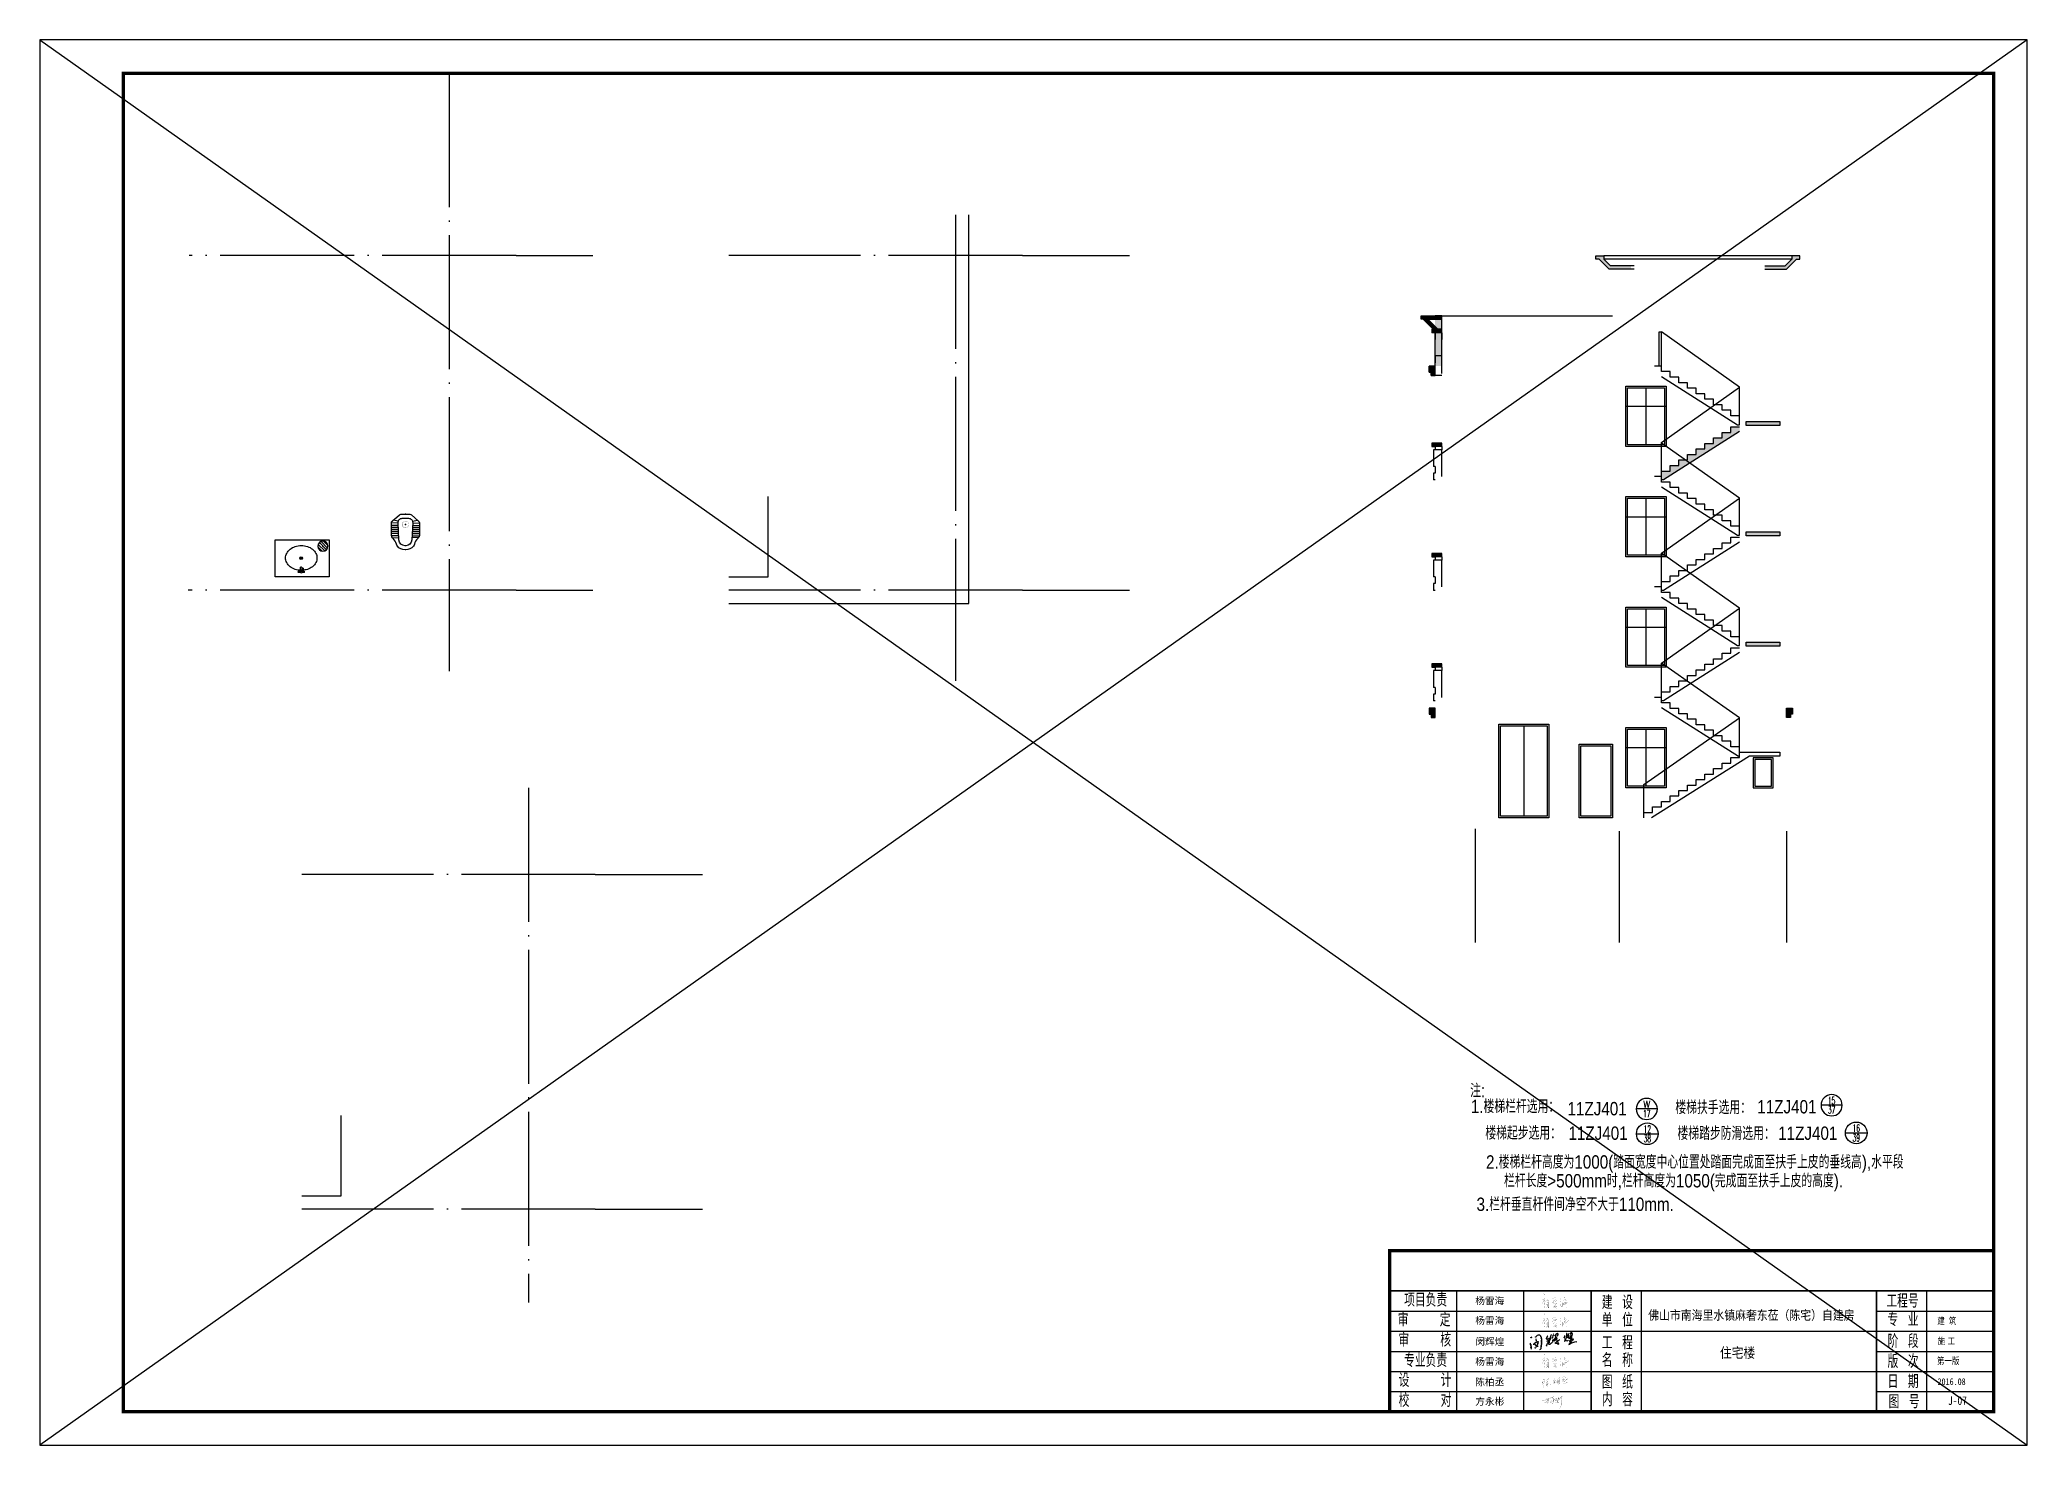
# Model space of a CAD drawing. Extents: x 2265485 to 2764500, y -717688 to -411246.
# Drawn here: x 2651640 to 2711040, y -669941 to -627941 of the extents above; entities that cross this region are included whole.
import ezdxf
from ezdxf.enums import TextEntityAlignment as Align

# ---------------------------------------------------------------- set-up
doc = ezdxf.new("R2010")
doc.units = 0
doc.header["$LTSCALE"] = 1000
doc.header["$MEASUREMENT"] = 0
doc.linetypes.add('DOTE', pattern=[2.42, 2, -0.2, 0.02, -0.2])
doc.layers.get('0').update_dxf_attribs({"linetype": 'CONTINUOUS'})
for name, color, linetype in [('AXIS', 151, 'CONTINUOUS'), ('BALCONY', 54, 'CONTINUOUS'), ('DOTE', 252, 'DOTE'), ('E_WINDOW', 140, 'CONTINUOUS'), ('fa-房名', 4, 'CONTINUOUS'), ('fur', 253, 'CONTINUOUS'), ('HATCH', 8, 'CONTINUOUS'), ('LVTRY', 13, 'CONTINUOUS'), ('l立面最前', 6, 'CONTINUOUS'), ('PUB_DIM', 3, 'CONTINUOUS'), ('PUB_TEXT', 7, 'CONTINUOUS'), ('PUB_TITLE', 4, 'CONTINUOUS'), ('S_E_STAIR', 41, 'CONTINUOUS'), ('S_STAIR', 4, 'CONTINUOUS'), ('出图文字', 40, 'CONTINUOUS'), ('图层2', 7, 'CONTINUOUS'), ('图签', 7, 'CONTINUOUS'), ('环宇图框', 4, 'CONTINUOUS')]:
    doc.layers.add(name, color=color, linetype=linetype)
doc.styles.add('_HZTXT', font='txt.shx', dxfattribs={"width": 0.8, "bigfont": 'HZTXT.shx'})
doc.styles.add('COMP', font='complex_.ttf', dxfattribs={"bigfont": 'hztxt'})
doc.styles.add('图签-黑体', font='simhei.ttf', dxfattribs={"width": 0.9})
doc.styles.add('宋体', font='')
doc.styles.add('景森细字体', font='景森细字型.SHX', dxfattribs={"width": 0.85, "bigfont": '景森汉字.shx'})
doc.styles.add('标注字体', font='', dxfattribs={"width": 0.8})
doc.styles.add('黑体', font='simhei.ttf')
doc.styles.get('宋体').set_extended_font_data('SimSun')
doc.styles.get('标注字体').set_extended_font_data('NSimSun')

msp = doc.modelspace()

# ---------------------------------------------------------------- texts
at = {"layer": 'fa-房名', "color": 4, "style": '景森细字体', "width": 0.85}
for s, p in [('注:', (2694613.5, -659324)), ('11ZJ401', (2698184.5, -659883.2)), ('11ZJ401', (2703856.2, -659825.8)), ('11ZJ401', (2698212.6, -660615.1)), ('11ZJ401', (2704481.1, -660616.1)), ('2.楼梯栏杆高度为1000(踏面宽度中心位置处踏面完成面至扶手上皮的垂线高),水平段', (2701103.9, -661512.9)), ('栏杆长度>500mm时,栏杆高度为1050(完成面至扶手上皮的高度).', (2700469.3, -662074.4)), ('3.栏杆垂直杆件间净空不大于110mm.', (2697529.8, -662720.1))]:
    msp.add_text(s, height=400, dxfattribs=at).set_placement(p, align=Align.MIDDLE)
for s, p in [('1.楼梯栏杆选用：', (2694411.4, -660016.8)), ('楼梯扶手选用：', (2700523, -660046.7)), ('楼梯起步选用：', (2694844, -660809.7)), ('楼梯踏步防滑选用：', (2700586.3, -660820.8))]:
    msp.add_text(s, height=400, dxfattribs=at).set_placement(p)
at = {"layer": '出图文字', "color": 7, "style": '标注字体', "width": 0.8}
msp.add_text('J-07', height=259.2, dxfattribs=at).set_placement((2708672.9, -668737.1))

# ---------------------------------------------------------------- blocks, each defined once
blk = doc.blocks.new('yangleihai')
at = {"linetype": 'Continuous', "const_width": 1}
for points in [[(68061, -124142), (68064, -124141), (68066, -124138), (68067, -124138), (68067, -124137), (68068, -124137), (68068, -124136), (68070, -124135), (68074, -124133), (68075, -124149)], [(68069, -124096), (68072, -124099), (68074, -124113), (68074, -124130)], [(68079, -124127), (68077, -124130), (68074, -124130), (68074, -124133)], [(68107, -124203), (68107, -124202), (68108, -124153), (68107, -124147), (68104, -124143), (68102, -124143), (68099, -124143), (68094, -124148), (68091, -124148), (68089, -124149)], [(68092, -124133), (68098, -124133), (68098, -124137), (68097, -124138), (68092, -124145), (68091, -124146), (68091, -124148)], [(68147, -124148), (68151, -124152), (68157, -124153), (68160, -124151), (68161, -124151), (68165, -124145), (68164, -124141), (68159, -124141), (68156, -124143), (68153, -124143), (68152, -124145), (68147, -124147), (68147, -124148), (68143, -124151), (68133, -124159), (68130, -124160), (68123, -124160)], [(68131, -124138), (68133, -124138), (68134, -124138)], [(68158, -124126), (68156, -124126), (68147, -124128), (68145, -124130), (68140, -124132), (68137, -124135), (68133, -124136), (68133, -124138)], [(68145, -124140), (68146, -124145), (68147, -124147)], [(68195, -124133), (68197, -124134), (68197, -124139)], [(68237, -124135), (68233, -124136), (68230, -124139), (68228, -124139), (68224, -124143), (68220, -124144), (68218, -124146)], [(68220, -124144), (68220, -124141), (68222, -124138), (68223, -124133), (68225, -124130), (68225, -124129), (68227, -124127), (68227, -124124), (68225, -124122), (68223, -124122), (68223, -124124)], [(68222, -124124), (68223, -124124), (68223, -124126)], [(68226, -124159), (68228, -124161), (68230, -124161), (68234, -124162), (68234, -124164), (68233, -124166), (68229, -124167), (68228, -124168), (68223, -124170), (68221, -124170), (68221, -124164), (68222, -124162), (68223, -124156), (68225, -124155), (68226, -124153), (68234, -124148), (68239, -124144), (68240, -124144), (68240, -124146), (68240, -124162), (68242, -124162), (68243, -124160), (68246, -124159), (68251, -124154), (68253, -124153), (68253, -124152), (68255, -124150)], [(68068, -124148), (68068, -124149), (68065, -124155), (68064, -124161), (68060, -124172), (68059, -124174), (68059, -124176)], [(68082, -124160), (68078, -124152), (68078, -124150), (68075, -124149), (68074, -124150), (68075, -124175), (68074, -124179), (68074, -124191), (68075, -124192)], [(68075, -124199), (68075, -124192), (68077, -124191), (68077, -124189)], [(68090, -124184), (68093, -124174), (68096, -124175), (68096, -124180), (68098, -124181), (68097, -124187), (68095, -124190), (68094, -124196), (68093, -124197), (68092, -124201)], [(68093, -124174), (68094, -124171), (68095, -124161)], [(68096, -124175), (68098, -124174), (68099, -124175), (68100, -124175), (68100, -124173), (68098, -124174)], [(68098, -124181), (68099, -124180), (68099, -124177), (68100, -124176), (68100, -124175)], [(68107, -124202), (68103, -124200), (68102, -124195), (68101, -124195), (68098, -124187), (68097, -124187)], [(68137, -124164), (68143, -124164)], [(68148, -124168), (68144, -124170), (68138, -124171)], [(68139, -124192), (68141, -124196), (68143, -124197), (68146, -124197), (68147, -124194), (68148, -124193), (68149, -124194), (68152, -124194), (68152, -124193), (68157, -124192)], [(68150, -124172), (68152, -124172), (68154, -124174), (68156, -124174), (68156, -124176), (68152, -124182), (68148, -124193)], [(68165, -124204), (68166, -124194), (68164, -124194), (68159, -124197), (68156, -124197), (68153, -124201), (68151, -124203)], [(68166, -124194), (68169, -124184), (68168, -124181), (68169, -124175), (68167, -124172), (68161, -124171), (68159, -124172), (68157, -124174), (68156, -124174)], [(68156, -124184), (68158, -124189), (68157, -124192), (68156, -124197)], [(68160, -124157), (68159, -124157), (68159, -124159), (68158, -124160)], [(68158, -124189), (68160, -124189), (68163, -124187)], [(68188, -124174), (68190, -124175), (68191, -124176), (68192, -124177), (68192, -124180), (68195, -124184), (68204, -124194), (68207, -124195), (68209, -124193), (68210, -124176), (68209, -124174)], [(68190, -124152), (68194, -124153), (68197, -124157), (68198, -124159)], [(68208, -124173), (68209, -124173), (68220, -124171), (68219, -124180), (68220, -124181), (68223, -124181), (68224, -124179), (68228, -124176), (68229, -124174), (68230, -124174), (68231, -124171), (68234, -124170), (68237, -124167)], [(68209, -124173), (68210, -124163)], [(68221, -124170), (68220, -124171)], [(68235, -124165), (68234, -124164)], [(68236, -124164), (68240, -124163), (68240, -124167), (68240, -124172), (68241, -124174), (68241, -124184), (68240, -124198), (68240, -124199), (68238, -124199), (68236, -124197), (68235, -124197)], [(68237, -124166), (68237, -124167), (68235, -124166), (68235, -124165), (68236, -124165), (68237, -124166), (68240, -124167)]]:
    blk.add_lwpolyline(points, dxfattribs=at)
blk = doc.blocks.new('chengbaicheng')
at = {"linetype": 'Continuous', "const_width": 1}
for points in [[(68063, -124423), (68062, -124423), (68062, -124420), (68065, -124417), (68066, -124418), (68066, -124420)], [(68068, -124433), (68069, -124431), (68069, -124428), (68068, -124427), (68068, -124425), (68067, -124420), (68066, -124420), (68063, -124423), (68063, -124430), (68064, -124432), (68068, -124433), (68068, -124445)], [(68069, -124428), (68072, -124427), (68073, -124425), (68075, -124424), (68077, -124418), (68077, -124412), (68073, -124411), (68071, -124412), (68069, -124413), (68067, -124414), (68065, -124415), (68065, -124417)], [(68066, -124400), (68066, -124401), (68069, -124402), (68069, -124400), (68070, -124398), (68078, -124397), (68078, -124398), (68079, -124399), (68076, -124406), (68074, -124407), (68073, -124411)], [(68068, -124425), (68067, -124425)], [(68071, -124445), (68072, -124443)], [(68079, -124399), (68080, -124397), (68078, -124397)], [(68089, -124404), (68091, -124404), (68098, -124400), (68103, -124400), (68103, -124403), (68101, -124405), (68100, -124410)], [(68091, -124425), (68089, -124426)], [(68095, -124439), (68096, -124437), (68099, -124436), (68099, -124435), (68102, -124435), (68103, -124443), (68101, -124448), (68099, -124447), (68096, -124444), (68096, -124442), (68095, -124439), (68093, -124439), (68093, -124442), (68090, -124442), (68090, -124439), (68092, -124438), (68093, -124439)], [(68101, -124421), (68097, -124421), (68095, -124423), (68095, -124424), (68091, -124425), (68092, -124421), (68096, -124415), (68099, -124410), (68100, -124410), (68102, -124412), (68101, -124416), (68101, -124419), (68101, -124421), (68102, -124423), (68102, -124426), (68103, -124433)], [(68096, -124437), (68095, -124436), (68095, -124435), (68092, -124435), (68092, -124438)], [(68096, -124442), (68098, -124442)], [(68101, -124419), (68105, -124418), (68105, -124413), (68102, -124412)], [(68121, -124440), (68122, -124435), (68117, -124431), (68112, -124430), (68103, -124433), (68102, -124435)], [(68105, -124398), (68110, -124398), (68112, -124396), (68111, -124394), (68108, -124392), (68105, -124392), (68105, -124398), (68103, -124400)], [(68104, -124391), (68105, -124392)], [(68141, -124409), (68142, -124409), (68146, -124406), (68150, -124405), (68153, -124405), (68154, -124411), (68153, -124412), (68153, -124413), (68151, -124415)], [(68147, -124420), (68148, -124415), (68151, -124415), (68151, -124417), (68153, -124417), (68150, -124419), (68147, -124420), (68145, -124422), (68145, -124424), (68143, -124426), (68142, -124428)], [(68151, -124386), (68151, -124391), (68152, -124392), (68153, -124404), (68161, -124402)], [(68154, -124417), (68154, -124414), (68153, -124413)], [(68153, -124405), (68153, -124404)], [(68156, -124440), (68154, -124417), (68161, -124418), (68162, -124419), (68168, -124418), (68174, -124413), (68178, -124410), (68179, -124414), (68179, -124426)], [(68159, -124398), (68160, -124399), (68161, -124402), (68163, -124402)], [(68171, -124407), (68175, -124403), (68178, -124402), (68179, -124410), (68182, -124410)], [(68195, -124382), (68192, -124382), (68191, -124385), (68186, -124390), (68185, -124393), (68183, -124394), (68179, -124399), (68178, -124402)], [(68184, -124435), (68184, -124433), (68185, -124433), (68186, -124431), (68189, -124430), (68191, -124429), (68192, -124428), (68195, -124427), (68196, -124425), (68194, -124400), (68193, -124398), (68191, -124399), (68188, -124401), (68182, -124410), (68182, -124413), (68179, -124414)], [(68188, -124424), (68190, -124419), (68191, -124418), (68192, -124414), (68191, -124412), (68188, -124412), (68185, -124414), (68184, -124421), (68186, -124423), (68187, -124423), (68187, -124424), (68188, -124424), (68188, -124425), (68186, -124428), (68186, -124431)], [(68192, -124428), (68191, -124426), (68188, -124425)], [(68215, -124400), (68215, -124402), (68214, -124403), (68214, -124400), (68215, -124400), (68222, -124400), (68224, -124402), (68223, -124408), (68222, -124408), (68220, -124409), (68218, -124410), (68212, -124414)], [(68218, -124379), (68217, -124380), (68215, -124378), (68216, -124376), (68219, -124376), (68218, -124379), (68220, -124379)], [(68223, -124395), (68223, -124394), (68225, -124392), (68226, -124392), (68234, -124383), (68234, -124380), (68233, -124378), (68227, -124376), (68219, -124376)], [(68221, -124430), (68223, -124430), (68224, -124431)], [(68222, -124395), (68223, -124395), (68227, -124396), (68232, -124401), (68234, -124403), (68235, -124407), (68235, -124412), (68233, -124415), (68230, -124414), (68226, -124409), (68223, -124408)], [(68254, -124420), (68252, -124421), (68239, -124423), (68237, -124424), (68227, -124426), (68224, -124428), (68223, -124430)], [(68249, -124387), (68247, -124393), (68244, -124395), (68243, -124400), (68254, -124399), (68257, -124401), (68261, -124406)], [(68068, -124447), (68071, -124447), (68071, -124445), (68068, -124445), (68068, -124447), (68069, -124455)], [(68070, -124455), (68069, -124455), (68068, -124457)]]:
    blk.add_lwpolyline(points, dxfattribs=at)
blk = doc.blocks.new('方永彬')
at = {"linetype": 'Continuous', "const_width": 0.009}
for points in [[(0.407119, 0.439588), (0.394631, 0.439588), (0.389635, 0.434593), (0.374649, 0.437091), (0.374649, 0.4271), (0.389635, 0.429598), (0.404621, 0.429598), (0.407119, 0.439588), (0.449579, 0.447081), (0.464565, 0.454574), (0.499532, 0.462067), (0.519514, 0.472058), (0.604434, 0.499532), (0.60943, 0.504528), (0.631909, 0.509523), (0.636904, 0.514518), (0.654388, 0.514518), (0.649392, 0.494537), (0.624416, 0.454574), (0.621918, 0.437091)], [(0.474556, 0.337184), (0.484546, 0.327194), (0.494537, 0.324696), (0.519514, 0.337184), (0.541993, 0.354668), (0.541993, 0.359663), (0.546988, 0.359663), (0.604434, 0.419607), (0.60943, 0.434593), (0.621918, 0.437091), (0.621918, 0.419607), (0.616923, 0.417109), (0.594444, 0.332189), (0.594444, 0.297222), (0.599439, 0.292226), (0.611927, 0.294724), (0.614425, 0.302217), (0.624416, 0.307212), (0.626913, 0.317203), (0.636904, 0.324696), (0.649392, 0.349673), (0.659383, 0.357166), (0.659383, 0.364659), (0.676866, 0.39463), (0.689355, 0.437091), (0.689355, 0.479551), (0.676866, 0.507025), (0.66188, 0.519514), (0.66188, 0.527007), (0.681862, 0.529504), (0.691852, 0.536997), (0.701843, 0.536997), (0.704341, 0.541993), (0.724322, 0.546988), (0.766782, 0.569467), (0.779271, 0.571965), (0.831722, 0.596941), (0.876679, 0.611927), (0.891665, 0.611927), (0.891665, 0.57696)], [(0.586951, 0.569467), (0.626913, 0.551983), (0.649392, 0.5345), (0.659383, 0.532002), (0.664689, 0.521387), (0.654388, 0.514518)], [(0.799252, 0.377147), (0.804247, 0.377147), (0.804247, 0.38464), (0.809243, 0.389635), (0.814238, 0.4271), (0.80175, 0.429598), (0.784266, 0.419607), (0.784266, 0.397128), (0.796754, 0.377147), (0.799252, 0.377147), (0.799252, 0.362161), (0.786764, 0.349673), (0.781055, 0.326837), (0.771775, 0.322198), (0.779271, 0.322198), (0.781768, 0.327194), (0.784266, 0.339682), (0.791759, 0.337184), (0.791759, 0.332189), (0.796754, 0.332189), (0.809243, 0.344677), (0.819233, 0.347175), (0.831722, 0.329691), (0.859196, 0.307212), (0.874182, 0.299719), (0.891665, 0.299719), (0.896661, 0.312208), (0.899158, 0.349673), (0.904154, 0.357166), (0.904154, 0.4271), (0.906651, 0.444584), (0.906651, 0.556979), (0.901656, 0.574462), (0.891665, 0.57696), (0.884172, 0.571965), (0.861694, 0.529504)], [(0.904154, 0.4271), (0.881675, 0.417109), (0.879177, 0.409616), (0.869186, 0.399626), (0.864191, 0.399626), (0.816736, 0.349673), (0.809243, 0.354668), (0.809243, 0.359663), (0.799252, 0.362161)], [(0.896661, 0.666876), (0.904154, 0.66188), (0.899158, 0.621918), (0.891665, 0.611927)], [(0.906651, 0.444584), (0.924135, 0.447081), (0.924135, 0.452077), (0.931628, 0.454574), (0.949112, 0.474556), (0.9616, 0.479551), (0.974088, 0.494537), (0.981581, 0.494537), (0.996567, 0.509523), (1.00406, 0.509523), (1.00406, 0.514518), (1.059009, 0.549486), (1.076492, 0.556979), (1.088981, 0.556979), (1.086483, 0.541993), (1.07899, 0.539495), (1.064004, 0.517016), (1.049018, 0.507025), (1.049018, 0.50203), (1.009056, 0.462067), (1.009056, 0.444584), (1.039028, 0.452077), (1.051516, 0.462067), (1.069, 0.467063), (1.07899, 0.477053), (1.101469, 0.487044), (1.131441, 0.509523), (1.146427, 0.509523), (1.146427, 0.509523), (1.138934, 0.452077), (1.138934, 0.404621), (1.12145, 0.402123), (1.086483, 0.374649), (1.076492, 0.372151), (1.071497, 0.362161), (1.061507, 0.362161), (1.056511, 0.359663), (1.056511, 0.354668), (1.029037, 0.35217), (1.029037, 0.359663)], [(1.098971, 0.354668), (1.138934, 0.354668), (1.138934, 0.404621), (1.138934, 0.422105), (1.15392, 0.424602), (1.171404, 0.442086), (1.193883, 0.454574), (1.19638, 0.382142), (1.18639, 0.359663), (1.178897, 0.35217), (1.146427, 0.349673), (1.13951, 0.354284), (1.136436, 0.329691)], [(1.193883, 0.454574), (1.19638, 0.46956), (1.188887, 0.499532), (1.191385, 0.514518), (1.18639, 0.5345), (1.188887, 0.546988), (1.188887, 0.554481), (1.176399, 0.554481), (1.176399, 0.554481), (1.171404, 0.561974), (1.148925, 0.569467), (1.146427, 0.524509), (1.161413, 0.524509), (1.168906, 0.532002), (1.18639, 0.5345)], [(1.191385, 0.606932), (1.18639, 0.594443), (1.189351, 0.547054), (1.241338, 0.554481)], [(1.19638, 0.46956), (1.206371, 0.472058), (1.218859, 0.482049), (1.221357, 0.489542), (1.226352, 0.489542), (1.233845, 0.499532), (1.241338, 0.50203), (1.246333, 0.514518), (1.258822, 0.524509), (1.288794, 0.561974), (1.273808, 0.57696), (1.273808, 0.599439), (1.288794, 0.61942), (1.296287, 0.621918), (1.31377, 0.641899), (1.341245, 0.659383), (1.353733, 0.659383), (1.348738, 0.641899), (1.338747, 0.634406), (1.291291, 0.564471), (1.291291, 0.559476), (1.336249, 0.536997), (1.34624, 0.517016), (1.338747, 0.482049), (1.333752, 0.479551), (1.333752, 0.472058), (1.323761, 0.452077), (1.318766, 0.449579), (1.298784, 0.414612), (1.298784, 0.389635), (1.323761, 0.362161), (1.341245, 0.324696), (1.341245, 0.289729), (1.333752, 0.252264), (1.31377, 0.214799), (1.311273, 0.199813), (1.30378, 0.194817), (1.293789, 0.169841), (1.248831, 0.097409), (1.241338, 0.077427), (1.231348, 0.069934), (1.221357, 0.047455), (1.221357, 0.047455), (1.221357, 0.047455), (1.221357, 0.047455), (1.221357, 0.047455)]]:
    blk.add_lwpolyline(points, dxfattribs=at)
blk = doc.blocks.new('A$C07F9359A')
at = {"layer": '图签', "linetype": 'Continuous'}
for points in [[(0, 247), (0, 240), (7, 240), (10, 217)], [(37, 450), (3, 447)], [(7, 260), (7, 257)], [(10, 217), (10, 207), (17, 203)], [(17, 203), (17, 213)], [(17, 203), (20, 190)], [(23, 177), (17, 180), (20, 190)], [(20, 190), (30, 190), (30, 177)], [(30, 177), (23, 177)], [(23, 177), (23, 170)], [(23, 170), (33, 170)], [(33, 163), (27, 163), (23, 170)], [(33, 150), (27, 147), (27, 137), (37, 133)], [(33, 170), (30, 177)], [(37, 133), (37, 117), (30, 117), (30, 100), (37, 97)], [(33, 170), (33, 163)], [(33, 163), (33, 150)], [(37, 133), (33, 150)], [(40, 87), (33, 83), (33, 77)], [(33, 77), (40, 77)], [(33, 67), (33, 77)], [(40, 67), (33, 67)], [(33, 67), (37, 57)], [(37, 57), (33, 43), (40, 40), (37, 30), (43, 13)], [(43, 457), (37, 457), (37, 450)], [(37, 450), (43, 450), (43, 457)], [(37, 97), (40, 103)], [(37, 97), (40, 87)], [(37, 57), (43, 60), (40, 67)], [(40, 77), (40, 87)], [(40, 77), (40, 67)], [(57, 457), (63, 457), (63, 463), (43, 457)], [(293, 237), (303, 247), (313, 297), (280, 297), (263, 283), (253, 283), (227, 270), (220, 260), (207, 257), (157, 217), (140, 197), (120, 190)], [(247, 143), (213, 160), (200, 177), (190, 180), (183, 193), (177, 193), (173, 203)], [(177, 77), (177, 73)], [(243, 137), (200, 70), (187, 57), (180, 57)], [(217, 480), (217, 473), (207, 473), (207, 480)], [(217, 480), (213, 483)], [(227, 393), (220, 390), (227, 343), (213, 300)], [(403, 483), (397, 510), (360, 543), (307, 543), (270, 530), (217, 480)], [(287, 227), (270, 193), (270, 183), (263, 170), (253, 163), (253, 150), (247, 143)], [(247, 143), (263, 140), (270, 133), (307, 130)], [(293, 237), (287, 237), (287, 227)], [(287, 227), (293, 227), (293, 237)], [(410, 113), (410, 103), (403, 100), (397, 27), (380, 3), (357, 0)], [(403, 483), (410, 483), (410, 473)], [(410, 473), (403, 477), (403, 483)], [(410, 473), (420, 450), (420, 427)], [(417, 150), (410, 147), (410, 133)], [(410, 133), (420, 133)], [(410, 123), (410, 133)], [(417, 123), (410, 123)], [(410, 123), (410, 113)], [(410, 113), (417, 117), (417, 123)], [(423, 417), (417, 420), (420, 427)], [(423, 190), (417, 187), (417, 173)], [(417, 173), (427, 180), (423, 190)], [(417, 173), (417, 150)], [(420, 133), (417, 150)], [(420, 133), (417, 123)], [(420, 427), (423, 417)], [(423, 417), (427, 360)], [(430, 343), (423, 347), (427, 360)], [(427, 270), (423, 257)], [(423, 257), (433, 257), (433, 267), (427, 270)], [(423, 257), (423, 247)], [(423, 247), (423, 233)], [(423, 233), (423, 247)], [(423, 233), (430, 223), (423, 217), (423, 190)], [(427, 360), (433, 357), (430, 343)], [(430, 330), (427, 310)], [(427, 310), (433, 310)], [(427, 300), (427, 310)], [(433, 300), (427, 300)], [(427, 300), (427, 287)], [(427, 287), (433, 290), (433, 300)], [(427, 287), (427, 270)], [(430, 343), (430, 330)], [(433, 310), (430, 330)], [(433, 310), (433, 300)], [(620, 427), (610, 417), (616, 410)], [(620, 443), (613, 440), (620, 427)], [(616, 160), (620, 150), (613, 147)], [(613, 147), (616, 160)], [(613, 147), (616, 133)], [(616, 410), (620, 427)], [(616, 410), (616, 403), (633, 390), (656, 393), (666, 407), (676, 407), (680, 420)], [(703, 343), (693, 343), (656, 323), (616, 310)], [(680, 287), (676, 273), (670, 273), (670, 263), (650, 237), (643, 213), (630, 200), (626, 177), (620, 177), (616, 160)], [(660, 500), (650, 500), (630, 473), (620, 443)], [(620, 443), (623, 433)], [(686, 300), (680, 297), (680, 287)], [(680, 287), (686, 290), (686, 300)], [(690, 430), (686, 423)], [(703, 343), (700, 323), (690, 313), (686, 300)], [(716, 367), (703, 343)], [(706, 457), (706, 450)], [(853, 347), (856, 323), (836, 283), (823, 273), (803, 243), (790, 237), (756, 203), (743, 197), (716, 197), (706, 207), (706, 237), (723, 273), (723, 283), (733, 297), (740, 340), (726, 337), (716, 327), (716, 320)], [(710, 317), (710, 310)], [(716, 367), (736, 370), (746, 383), (760, 390), (783, 423), (783, 460)], [(746, 433), (743, 417), (736, 417), (726, 387), (716, 380), (716, 367)], [(753, 447), (743, 443), (746, 433)], [(746, 433), (753, 437), (753, 447)], [(756, 467), (753, 447)], [(763, 480), (756, 477), (756, 467)], [(756, 467), (763, 470), (763, 480)], [(796, 570), (793, 553), (776, 526), (776, 513), (766, 500), (763, 480)], [(853, 347), (836, 337), (823, 337)], [(826, 407), (830, 403)], [(836, 457), (830, 417)], [(843, 467), (836, 467), (836, 457)], [(836, 457), (843, 460), (843, 467)], [(856, 516), (843, 467)], [(856, 357), (853, 363)], [(856, 357), (853, 347)], [(856, 516), (860, 516), (863, 530), (856, 526), (856, 516)], [(926, 410), (913, 407), (896, 383), (890, 383), (863, 357), (856, 357)], [(866, 546), (863, 546), (860, 533), (870, 536), (866, 546)], [(866, 553), (866, 546)], [(890, 583), (880, 580)], [(906, 347), (906, 330), (926, 337), (953, 373), (960, 373), (963, 387)], [(913, 357), (906, 353), (906, 347)], [(906, 347), (913, 350), (913, 357)], [(1013, 500), (1036, 546), (1046, 556), (1050, 596), (1023, 600), (963, 566), (946, 546), (940, 546), (910, 510)], [(926, 410), (926, 390), (916, 377), (913, 357)], [(933, 423), (926, 410)], [(946, 247), (926, 237)], [(953, 503), (933, 423)], [(933, 423), (950, 427), (950, 437), (980, 463), (980, 470), (990, 473), (990, 480)], [(1016, 303), (1003, 300), (996, 290), (990, 290), (953, 260), (946, 247)], [(946, 247), (996, 237), (1026, 217), (1076, 200), (1076, 217), (1046, 253), (1023, 300), (1016, 303)], [(963, 530), (956, 523)], [(966, 390), (960, 390), (963, 387)], [(963, 387), (966, 390)], [(966, 390), (973, 393), (973, 400)], [(973, 400), (970, 403)], [(973, 400), (983, 410), (990, 410)], [(990, 410), (990, 417), (1000, 423)], [(1000, 423), (1000, 410), (993, 410), (1006, 330), (1016, 317)], [(1000, 423), (1003, 450), (996, 450)], [(1016, 317), (1033, 320), (1036, 327), (1080, 353), (1090, 353), (1090, 363)], [(1016, 317), (1016, 303)], [(1110, 370), (1100, 367)], [(1320, 370), (1313, 367), (1300, 340), (1296, 320), (1280, 303), (1273, 303)], [(1283, 483), (1276, 480), (1276, 470)], [(1276, 470), (1283, 470)], [(1280, 457), (1276, 470)], [(1283, 470), (1280, 457)], [(1280, 457), (1280, 440), (1290, 440), (1293, 447)], [(1283, 526), (1293, 520)], [(1283, 500), (1283, 483)], [(1283, 470), (1283, 483)], [(1320, 383), (1306, 393)], [(1363, 590), (1356, 560), (1360, 536), (1346, 457), (1320, 383)], [(1320, 383), (1320, 370)], [(1320, 370), (1353, 343), (1386, 333), (1413, 337), (1436, 353), (1436, 360)], [(1370, 603), (1363, 603), (1363, 590)], [(1363, 590), (1370, 593), (1370, 603)], [(1413, 513), (1403, 480), (1380, 447), (1366, 450), (1363, 463)], [(1370, 610), (1370, 603)], [(1410, 603), (1410, 600)], [(1416, 523), (1413, 513)], [(1413, 513), (1420, 516), (1416, 523)], [(1463, 427), (1453, 417), (1446, 430), (1436, 526), (1430, 536), (1416, 533), (1416, 523)], [(1423, 600), (1426, 590), (1420, 556)], [(1420, 556), (1436, 556), (1436, 550), (1423, 540), (1420, 556)], [(1486, 240), (1463, 217), (1453, 197), (1480, 203), (1549, 250), (1596, 273), (1706, 303), (1739, 297), (1739, 287), (1723, 277)], [(1496, 337), (1489, 337), (1470, 313), (1470, 307), (1506, 297)], [(1476, 590), (1476, 586)], [(1483, 423), (1476, 423)], [(1486, 506), (1480, 506)], [(1483, 423), (1489, 423), (1496, 437)], [(1486, 433), (1483, 423)], [(1546, 530), (1486, 506)], [(1486, 506), (1486, 496), (1506, 477), (1516, 473)], [(1489, 440), (1486, 433)], [(1493, 247), (1486, 240)], [(1486, 240), (1493, 240), (1493, 247)], [(1589, 673), (1559, 663), (1489, 596)], [(1516, 473), (1503, 453), (1493, 450), (1489, 440)], [(1496, 437), (1489, 440)], [(1526, 283), (1523, 273), (1509, 267), (1506, 257), (1493, 247)], [(1569, 530), (1586, 590), (1583, 606), (1563, 606), (1513, 576), (1496, 560)], [(1496, 437), (1509, 440), (1529, 460)], [(1503, 343), (1496, 343), (1496, 337)], [(1496, 337), (1506, 333)], [(1503, 343), (1506, 357)], [(1506, 333), (1503, 343)], [(1553, 463), (1549, 440), (1519, 390), (1519, 380), (1506, 377), (1506, 357)], [(1506, 357), (1539, 373), (1549, 383), (1559, 383), (1559, 390), (1586, 400), (1613, 400), (1613, 383), (1596, 367), (1593, 353), (1579, 337), (1563, 327), (1553, 307), (1536, 293), (1536, 283)], [(1506, 297), (1506, 333)], [(1526, 283), (1506, 297)], [(1516, 473), (1523, 490), (1543, 510), (1546, 530)], [(1529, 460), (1526, 467), (1519, 467)], [(1536, 283), (1526, 283)], [(1529, 460), (1553, 463)], [(1536, 283), (1553, 283)], [(1569, 530), (1546, 530)], [(1553, 463), (1559, 500)], [(1559, 500), (1556, 510), (1566, 510)], [(1566, 510), (1559, 500)], [(1566, 510), (1569, 530)]]:
    blk.add_lwpolyline(points, dxfattribs=at)
blk = doc.blocks.new('vcfgvc')
at = {"layer": '环宇图框'}
for p, q in [((-9027, 18), (-9027, 2425)), ((0, 7), (0, 2432)), ((-8024, 25), (-8024, 1823)), ((-8024, 18), (-8024, 1816)), ((-7021, 25), (-7021, 1823)), ((-7021, 18), (-7021, 1816)), ((-6018, 18), (-6018, 1823)), ((-6018, 11), (-6018, 1816)), ((-5266, 25), (-5266, 1823)), ((-1755, 25), (-1755, 1823)), ((-1003, 25), (-1003, 1823)), ((-9027, 1522), (-6018, 1522)), ((-1755, 1522), (0, 1522)), ((-9027, 1222), (0, 1222)), ((-9027, 921), (-6018, 921)), ((-1755, 921), (0, 921)), ((-9027, 620), (0, 620)), ((-9027, 319), (-6018, 319)), ((-1755, 319), (0, 319)), ((-1755, 18), (0, 18))]:
    blk.add_line(p, q, dxfattribs=at)
for points, const_width in [([(-9027, 25), (-9027, 2425), (0, 2425)], 50.1), ([(-9027, 1823), (0, 1823)], 25.1), ([(-6018, 1823), (-6018, 25)], 25.1), ([(-6018, 1816), (-6018, 18)], 25.1), ([(-1755, 1823), (-1755, 25)], 25.1)]:
    blk.add_lwpolyline(points, dxfattribs=dict(at, const_width=const_width))
blk.add_lwpolyline([(-9027, 2425), (0, 2425), (0, 18), (-9027, 18)], close=True, dxfattribs=at)
at = {"xscale": 2, "yscale": 2, "zscale": 2}
for name, p in [('yangleihai', (-142864, 249974)), ('yangleihai', (-142864, 249683)), ('yangleihai', (-142864, 249081)), ('chengbaicheng', (-142873, 249295))]:
    blk.add_blockref(name, p, dxfattribs=at)
at = {"linetype": 'Continuous', "xscale": 300.0000000000001, "yscale": 300.0000000000001, "zscale": 300.0000000000001}
blk.add_blockref('方永彬', (-6856, 52), dxfattribs=at)
at = {"layer": '图签', "xscale": 0.4, "yscale": 0.4, "zscale": 0.4}
blk.add_blockref('A$C07F9359A', (-6930, 946), dxfattribs=at)
at = {"layer": 'PUB_TEXT', "style": '宋体'}
for s, p in [('杨雷海', (-7748, 1624)), ('杨雷海', (-7748, 1329)), ('杨雷海', (-7748, 716)), ('陈柏丞', (-7748, 410)), ('方永彬', (-7748, 120))]:
    blk.add_text(s, height=103.3, dxfattribs=at).set_placement(p)
at = {"layer": '图签', "style": '宋体'}
blk.add_text('闵辉煌', height=103.3, dxfattribs=at).set_placement((-7747, 1015))
at = {"layer": '环宇图框'}
for s, height, style, width, p in [('项目负责', 200.6, '_HZTXT', 0.8, (-8811, 1589)), ('工程号', 200.6, '_HZTXT', 0.8, (-1605, 1574)), ('审   定', 200.6, '_HZTXT', 0.8, (-8907, 1292)), ('建 设', 200.6, '_HZTXT', 0.8, (-5857, 1553)), ('单 位', 200.6, '_HZTXT', 0.8, (-5857, 1290)), ('佛山市南海里水镇麻奢东莅（陈宅）自建房', 140, '黑体', 0.85, (-5164, 1392)), ('专 业', 200.6, '_HZTXT', 0.8, (-1589, 1296)), ('审   核', 200.6, '_HZTXT', 0.8, (-8898, 991)), ('阶 段', 200.6, '_HZTXT', 0.8, (-1587, 972)), ('建 筑', 100.3, '图签-黑体', 0.8, (-844, 1327)), ('专业负责', 200.6, '_HZTXT', 0.8, (-8811, 686)), ('名 称', 200.6, '_HZTXT', 0.8, (-5857, 688)), ('工 程', 200.6, '_HZTXT', 0.8, (-5857, 951)), ('住宅楼', 151.6, '黑体', 0.85, (-4093, 824)), ('版 次', 200.6, '_HZTXT', 0.8, (-1587, 672)), ('施', 100, '图签-黑体', 0.8, (-840, 1024)), ('工', 100, '图签-黑体', 0.8, (-689, 1024)), ('设   计', 200.6, '_HZTXT', 0.8, (-8893, 390)), ('第一版 ', 100.3, '图签-黑体', 0.8, (-850, 729)), ('校   对', 200.6, '_HZTXT', 0.8, (-8893, 89)), ('图 纸', 200.6, '_HZTXT', 0.8, (-5857, 363)), ('内 容', 200.6, '_HZTXT', 0.8, (-5857, 100)), ('日 期', 200.6, '_HZTXT', 0.8, (-1587, 371)), ('2016.08', 100.3, '图签-黑体', 0.8, (-840, 418)), ('图 号', 200.6, '_HZTXT', 0.8, (-1573, 70))]:
    blk.add_text(s, height=height, dxfattribs=dict(at, style=style, width=width)).set_placement(p)
blk = doc.blocks.new('_INDEX')
blk.add_line((-0.5, 0), (0.5, 0))
blk.add_circle((0, 0), 0.5)
at = {"style": 'COMP'}
for tag, width, p, p2 in [('1', 1.388087, (-0.17, 0.05), (0.17, 0.05)), ('-', 0.84274, (-0.17, -0.39), (0.17, -0.39))]:
    blk.add_attdef(tag, text='', height=0.34, dxfattribs=dict(at, width=width)).set_placement(p, p2, align=Align.FIT)
blk = doc.blocks.new('da46g4h')
at = {"layer": 'fur'}
for points in [[(2699136, -706822), (2699736, -706822), (2699736, -707722), (2699136, -707722)], [(2699186, -706872), (2699686, -706872), (2699686, -707672), (2699186, -707672)]]:
    blk.add_lwpolyline(points, close=True, dxfattribs=at)
blk = doc.blocks.new('SA544FG5')
at = {"layer": 'DOTE'}
for p, q in [((2463394, -718404), (2463394, -725696)), ((2464394, -719696), (2460008, -719696)), ((2464394, -724696), (2460008, -724696))]:
    blk.add_line(p, q, dxfattribs=at)
at = {"layer": 'E_WINDOW'}
blk.add_lwpolyline([(2460008, -724496), (2460594, -724496), (2460594, -723296)], dxfattribs=at)
at = {"layer": 'PUB_DIM'}
for p, q in [((2464394, -719696), (2465993, -719696)), ((2464394, -724696), (2465993, -724696)), ((2463394, -725696), (2463394, -726093))]:
    blk.add_line(p, q, dxfattribs=at)
blk = doc.blocks.new('$lvtry$00000204')
at = {"color": 0}
for p, q in [((-109, -134, 0), (-210, -128, 0)), ((-107, -166, 0), (-210, -166, 0)), ((-106, -197, 0), (-210, -197, 0)), ((-104, -227, 0), (-210, -227, 0)), ((-103, -258, 0), (-210, -258, 0)), ((-101, -289, 0), (-210, -289, 0)), ((-106, -103, 0), (-182, -88, 0)), ((-109, -124, 0), (-97, -382, 0)), ((48, -60, 0), (-48, -60, 0)), ((97, -382, 0), (109, -124, 0)), ((101, -289, 0), (210, -289, 0)), ((103, -258, 0), (210, -258, 0)), ((104, -227, 0), (210, -227, 0)), ((106, -103, 0), (182, -88, 0)), ((106, -197, 0), (210, -197, 0)), ((107, -166, 0), (210, -166, 0)), ((109, -134, 0), (210, -128, 0)), ((-100, -320, 0), (-210, -320, 0)), ((-191, -354, 0), (-99, -345, 0)), ((-4, -470, 0), (4, -470, 0)), ((191, -354, 0), (99, -345, 0)), ((100, -320, 0), (210, -320, 0))]:
    blk.add_line(p, q, dxfattribs=at)
at = {"color": 0, "elevation": 0}
blk.add_lwpolyline([(184, -360, -0.046574), (191, -354, 0.248797), (210, -318), (210, -128, 0.218491), (198, -101), (90, -9, 0.179479), (67, 0), (-67, 0, 0.179479), (-90, -9), (-198, -101, 0.218491), (-210, -128), (-210, -318, 0.248797), (-191, -354, -0.046574), (-184, -360, -0.139709), (-135, -448, 0.12003), (-120, -477, 0.218108), (-4, -530), (4, -530, 0.218108), (120, -477, 0.12003), (135, -448, -0.139709)], format="xyb", close=True, dxfattribs=at)
at = {"color": 0, "const_width": 3, "elevation": 0}
blk.add_lwpolyline([(49, -153, 1), (-49, -153, 1)], format="xyb", close=True, dxfattribs=at)
at = {"color": 0}
for centre, radius, start, end in [((-48, -121, 0), 61, 90, 182.693), ((48, -121, 0), 61, 357.307, 90), ((-4, -377, 0), 92.8, 182.693, 270), ((4, -377, 0), 92.8, 270, 357.307)]:
    blk.add_arc(centre, radius, start, end, dxfattribs=at)
for p in [(0, 0), (0, -153, 0)]:
    blk.add_point(p, dxfattribs=at)
blk = doc.blocks.new('$lvtry$00000194')
at = {"color": 0}
for p, q in [((-17, -27), (-17, -17)), ((17, -27), (17, -17))]:
    blk.add_line(p, q, dxfattribs=at)
blk.add_lwpolyline([(14, -39, -0.067374), (92, -53, -0.088152), (166, -93, -0.105269), (218, -155, -0.121685), (235, -224, -0.121685), (218, -292, -0.105269), (166, -355, -0.088152), (92, -394, -0.078966), (0, -409, -0.078966), (-92, -394, -0.088152), (-166, -355, -0.105269), (-218, -292, -0.121685), (-235, -224, -0.121685), (-218, -155, -0.105269), (-166, -93, -0.088152), (-92, -53, -0.059935), (-23, -40, -0.059935)], format="xyb", dxfattribs=at)
for centre, radius in [((0, -221), 20), ((0, -27), 16.7), ((0, -221), 15)]:
    blk.add_circle(centre, radius, dxfattribs=at)
for centre, radius, start, end in [((0, -17), 16.7, 0, 180), ((-40, -17), 10.1, 106.6096, 258.1648), ((-64, 250), 259, 274.7069, 282.3732), ((-75, -197), 173, 71.36, 79.1873), ((-29, -63), 6.77, 155.344, 308.3224), ((-171, 35), 166, 324.8411, 338.1337), ((-171, 35), 170, 324.8411, 331.3523), ((-29, -63), 3.37, 155.344, 308.3224), ((100, -178), 170, 132.3141, 138.8253), ((100, -178), 166, 125.5327, 138.8253), ((-12, -42), 10.6, 201.8924, 261.774), ((-381, -99), 372, 2.3982, 6.7627), ((0, -80), 9.9, 201.7837, 338.2163), ((64, 250), 259, 257.6268, 265.2931), ((381, -99), 372, 170.1008, 177.6018), ((75, -197), 173, 100.8127, 110.4191), ((40, -17), 10.1, 281.8352, 73.3904)]:
    blk.add_arc(centre, radius, start, end, dxfattribs=at)
for p in [(0, -27), (0, -221)]:
    blk.add_point(p, dxfattribs=at)
blk = doc.blocks.new('$lvtry$00000171')
for p, q in [((-74, 11), (-11, 74)), ((-70, -27), (27, 70)), ((-53, -53), (53, 53)), ((-27, -70), (70, 27)), ((11, -74), (74, -11))]:
    blk.add_line(p, q)
blk.add_circle((0, 0), 75)
blk.add_point((0, 0))
blk = doc.blocks.new('45')
at = {"layer": 'DOTE'}
for p, q in [((2446631, -717838, 0), (2446631, -726561, 0)), ((2447631, -720561, 0), (2442745, -720561, 0)), ((2447631, -725561, 0), (2442731, -725561, 0))]:
    blk.add_line(p, q, dxfattribs=at)
at = {"layer": 'LVTRY', "elevation": 0}
blk.add_lwpolyline([(2444031, -724811), (2444837, -724811), (2444837, -725361), (2444031, -725361)], close=True, dxfattribs=at)
at = {"layer": 'PUB_DIM'}
for p, q in [((2447631, -720561, 0), (2448779, -720561, 0)), ((2446631, -725561, 0), (2446631, -726770, 0)), ((2447631, -725561, 0), (2448776, -725561, 0))]:
    blk.add_line(p, q, dxfattribs=at)
at = {"layer": 'LVTRY', "xscale": -1}
blk.add_blockref('$lvtry$00000204', (2445977, -724428, 0), dxfattribs=at)
at = {"layer": 'LVTRY', "extrusion": (0, 0, -1), "xscale": -1, "zscale": -1, "rotation": 180}
blk.add_blockref('$lvtry$00000194', (-2444421, -725304, 0), dxfattribs=at)
at = {"layer": 'LVTRY', "xscale": -1, "rotation": 180}
blk.add_blockref('$lvtry$00000171', (2444744, -724905, 0), dxfattribs=at)
blk = doc.blocks.new('AS45G4H6')
at = {"layer": 'DOTE'}
for p, q in [((2477046, -714286), (2477046, -720891)), ((2478046, -714891), (2473660, -714891)), ((2478046, -719891), (2473660, -719891))]:
    blk.add_line(p, q, dxfattribs=at)
at = {"layer": 'E_WINDOW'}
blk.add_lwpolyline([(2473660, -719691), (2474246, -719691), (2474246, -718491)], dxfattribs=at)
at = {"layer": 'LVTRY'}
for p, q in [((2477246, -720091), (2477246, -714286)), ((2473660, -720091), (2477246, -720091))]:
    blk.add_line(p, q, dxfattribs=at)
at = {"layer": 'PUB_DIM'}
for p, q in [((2478046, -714891), (2479646, -714891)), ((2478046, -719891), (2479646, -719891)), ((2477046, -720891), (2477046, -721248))]:
    blk.add_line(p, q, dxfattribs=at)

# ---------------------------------------------------------------- hatches: boundary and pattern name
h = msp.add_hatch(color=256)
h.dxf.hatch_style = 1
h.paths.add_polyline_path([(2693244.1, -639994.3), (2693344.1, -639994.3), (2693544.1, -639994.3), (2693544.1, -640094.3), (2693244.1, -640094.3)])
h = msp.add_hatch(color=256)
h.dxf.hatch_style = 1
h.paths.add_polyline_path([(2693244.1, -639994.3), (2693344.1, -639994.3), (2693544.1, -639994.3), (2693544.1, -640094.3), (2693244.1, -640094.3)])
h = msp.add_hatch(color=256)
h.dxf.hatch_style = 1
h.paths.add_polyline_path([(2693244.1, -643294.3), (2693344.1, -643294.3), (2693544.1, -643294.3), (2693544.1, -643394.3), (2693244.1, -643394.3)])
h = msp.add_hatch(color=256)
h.dxf.hatch_style = 1
h.paths.add_polyline_path([(2693244.1, -643294.3), (2693344.1, -643294.3), (2693544.1, -643294.3), (2693544.1, -643394.3), (2693244.1, -643394.3)])
h = msp.add_hatch(color=256)
h.dxf.hatch_style = 1
h.paths.add_polyline_path([(2693244.1, -646594.3), (2693344.1, -646594.3), (2693544.1, -646594.3), (2693544.1, -646694.3), (2693244.1, -646694.3)])
at = {"layer": 'HATCH'}
h = msp.add_hatch(color=256, dxfattribs=at)
h.dxf.hatch_style = 1
h.paths.add_polyline_path([(2698144.1, -634394.3), (2698385.6, -634394.3), (2698385.6, -634494.3), (2698585.6, -634694.3), (2699194.1, -634694.3), (2699194.1, -634794.3), (2698544.1, -634794.3), (2698244.1, -634494.3), (2698144.1, -634494.3)])
h = msp.add_hatch(color=256, dxfattribs=at)
h.dxf.hatch_style = 1
h.paths.add_polyline_path([(2704244.1, -634394.3), (2704002.7, -634394.3), (2704002.7, -634494.3), (2703802.7, -634694.3), (2703194.1, -634694.3), (2703194.1, -634794.3), (2703844.1, -634794.3), (2704144.1, -634494.3), (2704244.1, -634494.3)])
h = msp.add_hatch(color=256, dxfattribs=at)
h.dxf.hatch_style = 1
h.paths.add_polyline_path([(2693544.1, -636194.3), (2692924.1, -636194.3), (2692924.1, -636294.3), (2692984.1, -636294.3), (2693544.1, -636294.3)])
h = msp.add_hatch(color=256, dxfattribs=at)
h.dxf.hatch_style = 1
h.paths.add_polyline_path([(2693125.6, -636294.3), (2692984.1, -636294.3), (2693284.1, -636594.3), (2693425.6, -636594.3), (2693384.1, -636552.9)])
h = msp.add_hatch(color=256, dxfattribs=at)
h.dxf.hatch_style = 1
h.paths.add_polyline_path([(2693544.1, -636594.3), (2693244.1, -636594.3), (2693244.1, -636694.3), (2693344.1, -636694.3), (2693544.1, -636694.3)])
h = msp.add_hatch(color=256, dxfattribs=at)
h.dxf.hatch_style = 1
h.paths.add_polyline_path([(2693544.1, -636294.3), (2693344.1, -636294.3), (2693344.1, -637694.3), (2693544.1, -637694.3)])
h = msp.add_hatch(color=256, dxfattribs=at)
h.dxf.hatch_style = 1
h.paths.add_polyline_path([(2693344.1, -637694.3), (2693164.1, -637694.3), (2693164.1, -637874.3), (2693224.1, -637874.3), (2693224.1, -637974.3), (2693344.1, -637974.3)])
h = msp.add_hatch(color=256, dxfattribs=at)
h.dxf.hatch_style = 1
h.paths.add_polyline_path([(2700168.8, -641095.5), (2700104.5, -641095.5), (2700104.5, -640829.2), (2700364.4, -640829.2), (2700364.4, -640664.2), (2700624.4, -640664.2), (2700624.4, -640499.2), (2700884.4, -640499.2), (2700884.4, -640334.2), (2701144.3, -640334.2), (2701144.3, -640169.2), (2701404.3, -640169.2), (2701404.3, -640004.2), (2701664.2, -640004.2), (2701664.2, -639839.2), (2701924.2, -639839.2), (2701924.2, -639674.2), (2702184.2, -639674.2), (2702184.2, -639509.2), (2702444.1, -639509.2), (2702444.1, -639651.4)])
h = msp.add_hatch(color=256, dxfattribs=at)
h.dxf.hatch_style = 1
h.paths.add_polyline_path([(2702644.1, -639344.2), (2703644.1, -639344.2), (2703644.1, -639464.2), (2702644.1, -639464.2)])
h = msp.add_hatch(color=256, dxfattribs=at)
h.dxf.hatch_style = 1
h.paths.add_polyline_path([(2702644.1, -642644.2), (2703644.1, -642644.2), (2703644.1, -642764.2), (2702644.1, -642764.2)])
h = msp.add_hatch(color=256, dxfattribs=at)
h.dxf.hatch_style = 1
h.paths.add_polyline_path([(2702644.1, -645944.2), (2703644.1, -645944.2), (2703644.1, -646064.2), (2702644.1, -646064.2)])
h = msp.add_hatch(color=256, dxfattribs=at)
h.dxf.hatch_style = 1
h.paths.add_polyline_path([(2693344.1, -647914.3), (2693164.1, -647914.3), (2693164.1, -648094.3), (2693224.1, -648094.3), (2693224.1, -648194.3), (2693344.1, -648194.3)])
h = msp.add_hatch(color=256, dxfattribs=at)
h.dxf.hatch_style = 1
h.paths.add_polyline_path([(2703844.1, -647914.3), (2704024.1, -647914.3), (2704024.1, -648094.3), (2703964.1, -648094.3), (2703964.1, -648194.3), (2703844.1, -648194.3)])

# ---------------------------------------------------------------- linework, layer by layer
at = {"layer": 'AXIS'}
for p, q in [((2694544.1, -651521.6), (2694544.1, -654921.8)), ((2698844.1, -651592.2), (2698844.1, -654921.8)), ((2703844.1, -651592.2), (2703844.1, -654921.8))]:
    msp.add_line(p, q, dxfattribs=at)
at = {"layer": 'BALCONY'}
for p, q in [((2693344.1, -636694.3), (2693344.1, -636894.3)), ((2693544.1, -636694.3), (2693544.1, -636894.3)), ((2693344.1, -640094.3), (2693344.1, -640194.3)), ((2693344.1, -640094.3), (2693344.1, -640194.3)), ((2693544.1, -640094.3), (2693544.1, -640194.3)), ((2693544.1, -640094.3), (2693544.1, -640194.3)), ((2693344.1, -643394.3), (2693344.1, -643494.3)), ((2693344.1, -643394.3), (2693344.1, -643494.3)), ((2693544.1, -643394.3), (2693544.1, -643494.3)), ((2693544.1, -643394.3), (2693544.1, -643494.3)), ((2693344.1, -646694.3), (2693344.1, -646794.3)), ((2693544.1, -646694.3), (2693544.1, -646794.3))]:
    msp.add_line(p, q, dxfattribs=at)
at = {"layer": 'E_WINDOW'}
for p, q in [((2711040, -627941.2), (2651640, -669941.2)), ((2651640, -627941.2), (2711040, -669941.2)), ((2700044.1, -637694.2), (2700044.1, -636672.1)), ((2700044.1, -636672.1), (2700104.1, -636672.1)), ((2700104.1, -637694.2), (2700104.1, -636672.1)), ((2702444.1, -638322.1), (2700104.1, -636672.1)), ((2700104.2, -639972.1), (2702444.1, -638322.1)), ((2702444.1, -639322.1), (2702444.1, -638322.1)), ((2700104.2, -640972.1), (2700104.2, -639972.1)), ((2702444.1, -641635.7), (2700104.2, -639999.3)), ((2700104.2, -643285.7), (2702444.1, -641635.7)), ((2702444.1, -642635.7), (2702444.1, -641635.7)), ((2700104.2, -644285.7), (2700104.2, -643285.7)), ((2702444.1, -644922.1), (2700104.2, -643285.7)), ((2700104.2, -646572.1), (2702444.1, -644922.1)), ((2702444.1, -645922.1), (2702444.1, -644922.1)), ((2700104.2, -647572.1), (2700104.2, -646572.1)), ((2702444.1, -648208.5), (2700104.2, -646572.1)), ((2699584.1, -650194.3), (2702444.1, -648208.5)), ((2702444.1, -649208.5), (2702444.1, -648208.5)), ((2699584.1, -651194.3), (2699584.1, -650194.3))]:
    msp.add_line(p, q, dxfattribs=at)
at = {"layer": 'fur'}
for p, q in [((2693544.1, -636194.3), (2698644, -636194.3)), ((2699644.1, -638344.2), (2699644.1, -640044.2)), ((2699044.1, -638894.2), (2700244.1, -638894.2)), ((2699644.1, -641644.2), (2699644.1, -643344.2)), ((2699044.1, -642194.2), (2700244.1, -642194.2)), ((2699644.1, -644944.2), (2699644.1, -646644.2)), ((2699044.1, -645494.2), (2700244.1, -645494.2)), ((2695994.1, -648444.3), (2695994.1, -651144.3)), ((2699644.1, -648544.3), (2699644.1, -650244.3)), ((2699044.1, -649094.3), (2700244.1, -649094.3))]:
    msp.add_line(p, q, dxfattribs=at)
for points in [[(2700244.1, -640094.2), (2699044.1, -640094.2), (2699044.1, -638294.2), (2700244.1, -638294.2)], [(2700194.1, -640044.2), (2699094.1, -640044.2), (2699094.1, -638344.2), (2700194.1, -638344.2)], [(2700244.1, -643394.2), (2699044.1, -643394.2), (2699044.1, -641594.2), (2700244.1, -641594.2)], [(2700194.1, -643344.2), (2699094.1, -643344.2), (2699094.1, -641644.2), (2700194.1, -641644.2)], [(2700244.1, -646694.2), (2699044.1, -646694.2), (2699044.1, -644894.2), (2700244.1, -644894.2)], [(2700194.1, -646644.2), (2699094.1, -646644.2), (2699094.1, -644944.2), (2700194.1, -644944.2)], [(2696744.1, -651194.3), (2695244.1, -651194.3), (2695244.1, -648394.3), (2696744.1, -648394.3)], [(2696694.1, -651144.3), (2695294.1, -651144.3), (2695294.1, -648444.3), (2696694.1, -648444.3)], [(2700244.1, -650294.3), (2699044.1, -650294.3), (2699044.1, -648494.3), (2700244.1, -648494.3)], [(2700194.1, -650244.3), (2699094.1, -650244.3), (2699094.1, -648544.3), (2700194.1, -648544.3)], [(2698644.1, -651194.3), (2697644.1, -651194.3), (2697644.1, -648994.3), (2698644.1, -648994.3)], [(2698594.1, -651144.3), (2697694.1, -651144.3), (2697694.1, -649044.3), (2698594.1, -649044.3)]]:
    msp.add_lwpolyline(points, close=True, dxfattribs=at)
at = {"layer": 'LVTRY'}
for p, q in [((2704002.7, -634394.3), (2698385.6, -634394.3)), ((2704002.7, -634494.3), (2698385.6, -634494.3))]:
    msp.add_line(p, q, dxfattribs=at)
at = {"layer": 'l立面最前'}
for p, q in [((2698585.6, -634694.3), (2698385.6, -634494.3)), ((2699294.1, -634694.3), (2698585.6, -634694.3)), ((2703194.1, -634694.3), (2703802.7, -634694.3)), ((2703802.7, -634694.3), (2704002.7, -634494.3)), ((2692984.1, -636294.3), (2693544.1, -636294.3)), ((2693544.1, -636594.3), (2693244.1, -636594.3)), ((2693244.1, -636594.3), (2693244.1, -636694.3)), ((2693544.1, -636694.3), (2693244.1, -636694.3)), ((2693284.1, -636594.3), (2693544.1, -636594.3)), ((2693544.1, -637914.3), (2693544.1, -636194.3)), ((2693544.1, -636694.3), (2693544.1, -636594.3)), ((2693544.1, -637694.3), (2693544.1, -636894.3)), ((2693544.1, -637383.9), (2693344.1, -637383.9)), ((2693544.1, -639994.3), (2693244.1, -639994.3)), ((2693544.1, -639994.3), (2693244.1, -639994.3)), ((2693544.1, -640094.3), (2693244.1, -640094.3)), ((2693544.1, -640094.3), (2693244.1, -640094.3)), ((2693544.1, -640194.3), (2693294.1, -640194.3)), ((2693294.1, -640194.3), (2693294.1, -640694.3)), ((2693544.1, -640194.3), (2693294.1, -640194.3)), ((2693294.1, -640194.3), (2693294.1, -640694.3)), ((2693544.1, -640094.3), (2693544.1, -639994.3)), ((2693544.1, -640094.3), (2693544.1, -639994.3)), ((2693544.1, -640994.3), (2693544.1, -640194.3)), ((2693544.1, -640994.3), (2693544.1, -640194.3)), ((2693344.1, -640694.3), (2693294.1, -640694.3)), ((2693344.1, -640694.3), (2693294.1, -640694.3)), ((2693344.1, -640894.3), (2693294.1, -640894.3)), ((2693294.1, -640894.3), (2693294.1, -641094.3)), ((2693344.1, -640894.3), (2693294.1, -640894.3)), ((2693294.1, -640894.3), (2693294.1, -641094.3)), ((2693544.1, -643294.3), (2693244.1, -643294.3)), ((2693544.1, -643294.3), (2693244.1, -643294.3)), ((2693544.1, -643394.3), (2693544.1, -643294.3)), ((2693544.1, -643394.3), (2693544.1, -643294.3)), ((2693544.1, -643394.3), (2693244.1, -643394.3)), ((2693544.1, -643394.3), (2693244.1, -643394.3)), ((2693544.1, -643494.3), (2693294.1, -643494.3)), ((2693294.1, -643494.3), (2693294.1, -643994.3)), ((2693544.1, -643494.3), (2693294.1, -643494.3)), ((2693294.1, -643494.3), (2693294.1, -643994.3)), ((2693544.1, -644294.3), (2693544.1, -643494.3)), ((2693544.1, -644294.3), (2693544.1, -643494.3)), ((2693344.1, -643994.3), (2693294.1, -643994.3)), ((2693344.1, -643994.3), (2693294.1, -643994.3)), ((2693344.1, -644194.3), (2693294.1, -644194.3)), ((2693294.1, -644194.3), (2693294.1, -644394.3)), ((2693344.1, -644194.3), (2693294.1, -644194.3)), ((2693294.1, -644194.3), (2693294.1, -644394.3)), ((2693544.1, -646594.3), (2693244.1, -646594.3)), ((2693544.1, -646694.3), (2693244.1, -646694.3)), ((2693544.1, -646794.3), (2693294.1, -646794.3)), ((2693294.1, -646794.3), (2693294.1, -647294.3)), ((2693544.1, -646694.3), (2693544.1, -646594.3)), ((2693544.1, -647594.3), (2693544.1, -646794.3)), ((2693344.1, -647294.3), (2693294.1, -647294.3)), ((2693344.1, -647494.3), (2693294.1, -647494.3)), ((2693294.1, -647494.3), (2693294.1, -647694.3))]:
    msp.add_line(p, q, dxfattribs=at)
for points in [[(2699294.1, -634794.3), (2698544.1, -634794.3), (2698244.1, -634494.3), (2698144.1, -634494.3), (2698144.1, -634394.3), (2698385.6, -634394.3), (2698385.6, -634494.3)], [(2703194.1, -634794.3), (2703844.1, -634794.3), (2704144.1, -634494.3), (2704244.1, -634494.3), (2704244.1, -634394.3), (2704002.7, -634394.3), (2704002.7, -634494.3)], [(2693544.1, -637974.3), (2693224.1, -637974.3), (2693224.1, -637874.3), (2693164.1, -637874.3), (2693164.1, -637694.3), (2693344.1, -637694.3), (2693344.1, -636694.3), (2693284.1, -636694.3), (2693284.1, -636594.3), (2692984.1, -636294.3), (2692924.1, -636294.3), (2692924.1, -636194.3), (2693544.1, -636194.3)], [(2693544.1, -637974.3), (2693224.1, -637974.3), (2693224.1, -637874.3), (2693164.1, -637874.3), (2693164.1, -637694.3), (2693344.1, -637694.3), (2693344.1, -636694.3), (2693284.1, -636694.3), (2693284.1, -636594.3), (2692984.1, -636294.3), (2692924.1, -636294.3), (2692924.1, -636194.3), (2693544.1, -636194.3)], [(2693164.1, -637694.3), (2693164.1, -637694.3), (2693344.1, -637694.3), (2693344.1, -636694.3), (2693284.1, -636694.3), (2693284.1, -636594.3), (2692984.1, -636294.3), (2692924.1, -636294.3), (2692924.1, -636194.3), (2693544.1, -636194.3)], [(2693544.1, -637974.3), (2693224.1, -637974.3), (2693224.1, -637874.3), (2693164.1, -637874.3), (2693164.1, -637694.3), (2693344.1, -637694.3), (2693344.1, -636694.3), (2693284.1, -636694.3), (2693284.1, -636594.3), (2692984.1, -636294.3), (2692924.1, -636294.3), (2692924.1, -636194.3), (2693544.1, -636194.3)], [(2693425.6, -636594.3), (2693125.6, -636294.3), (2693544.1, -636294.3)], [(2693344.1, -636194.3), (2693544.1, -636194.3)], [(2693544.1, -636194.3), (2693344.1, -636194.3)], [(2693444.1, -636594.3), (2693384.1, -636594.3)], [(2693344.1, -637394.3), (2693344.1, -637594.3)], [(2693344.1, -639994.3), (2693244.1, -639994.3), (2693244.1, -640094.3), (2693344.1, -640094.3), (2693344.1, -640194.3)], [(2693344.1, -639994.3), (2693244.1, -639994.3), (2693244.1, -640094.3), (2693344.1, -640094.3), (2693344.1, -640194.3)], [(2693344.1, -640694.3), (2693344.1, -640894.3)], [(2693344.1, -640694.3), (2693344.1, -640894.3)], [(2693344.1, -641094.3), (2693294.1, -641094.3)], [(2693344.1, -641094.3), (2693294.1, -641094.3)], [(2693344.1, -643294.3), (2693244.1, -643294.3), (2693244.1, -643394.3), (2693344.1, -643394.3), (2693344.1, -643494.3)], [(2693344.1, -643294.3), (2693244.1, -643294.3), (2693244.1, -643394.3), (2693344.1, -643394.3), (2693344.1, -643494.3)], [(2693344.1, -644394.3), (2693294.1, -644394.3)], [(2693344.1, -644394.3), (2693294.1, -644394.3)], [(2693344.1, -643994.3), (2693344.1, -644194.3)], [(2693344.1, -643994.3), (2693344.1, -644194.3)], [(2693344.1, -646594.3), (2693244.1, -646594.3), (2693244.1, -646694.3), (2693344.1, -646694.3), (2693344.1, -646794.3)], [(2693344.1, -647294.3), (2693344.1, -647494.3)], [(2693344.1, -647694.3), (2693294.1, -647694.3)]]:
    msp.add_lwpolyline(points, dxfattribs=at)
for points in [[(2693344.1, -637694.3), (2693164.1, -637694.3), (2693164.1, -637874.3), (2693224.1, -637874.3), (2693224.1, -637974.3), (2693344.1, -637974.3)], [(2693344.1, -647914.3), (2693164.1, -647914.3), (2693164.1, -648094.3), (2693224.1, -648094.3), (2693224.1, -648194.3), (2693344.1, -648194.3)], [(2703844.1, -647914.3), (2704024.1, -647914.3), (2704024.1, -648094.3), (2703964.1, -648094.3), (2703964.1, -648194.3), (2703844.1, -648194.3)]]:
    msp.add_lwpolyline(points, close=True, dxfattribs=at)
at = {"layer": 'PUB_TITLE'}
msp.add_lwpolyline([(2651640, -669941.2), (2711040, -669941.2), (2711040, -627941.2), (2651640, -627941.2)], close=True, dxfattribs=at)
at = {"layer": 'PUB_TITLE', "color": 7}
msp.add_lwpolyline([(2651640, -669941.2), (2711040, -669941.2), (2711040, -627941.2), (2651640, -627941.2)], close=True, dxfattribs=at)
at = {"layer": 'PUB_TITLE', "const_width": 100}
msp.add_lwpolyline([(2654140, -668941.2), (2710040, -668941.2), (2710040, -628941.2), (2654140, -628941.2)], close=True, dxfattribs=at)
at = {"layer": 'PUB_TITLE', "color": 7, "const_width": 100}
msp.add_lwpolyline([(2654140, -668941.2), (2710040, -668941.2), (2710040, -628941.2), (2654140, -628941.2)], close=True, dxfattribs=at)
at = {"layer": 'S_E_STAIR'}
for p, q in [((2700104.5, -638001.4), (2702379.8, -639445.5)), ((2702379.8, -639445.5), (2702444.4, -639445.5)), ((2700104.5, -641301.4), (2702379.8, -642745.5)), ((2702379.8, -642745.5), (2702444.4, -642745.5)), ((2700104.5, -644601.4), (2702379.8, -646045.5)), ((2702379.8, -646045.5), (2702444.4, -646045.5)), ((2700104.2, -647899.7), (2702409.5, -649350.6)), ((2702444.1, -649350.6), (2702409.5, -649350.6))]:
    msp.add_line(p, q, dxfattribs=at)
for points in [[(2700104.1, -637857.9), (2700104.1, -637694.2), (2699904.2, -637694.2)], [(2700364.4, -638024.2), (2700364.4, -637859.2), (2700104.4, -637859.2)], [(2700624.4, -638189.2), (2700624.4, -638024.2), (2700364.4, -638024.2)], [(2700884.4, -638354.2), (2700884.4, -638189.2), (2700624.4, -638189.2)], [(2701144.3, -638519.2), (2701144.3, -638354.2), (2700884.3, -638354.2)], [(2701404.3, -638684.2), (2701404.3, -638519.2), (2701144.3, -638519.2)], [(2701664.2, -638849.2), (2701664.2, -638684.2), (2701404.2, -638684.2)], [(2701924.2, -639014.2), (2701924.2, -638849.2), (2701664.2, -638849.2)], [(2702184.2, -639179.2), (2702184.2, -639014.2), (2701924.2, -639014.2)], [(2702444.1, -639445.5), (2702444.1, -639179.2), (2702184.1, -639179.2)], [(2700104.1, -641157.9), (2700104.1, -640994.2), (2699904.2, -640994.2)], [(2700364.4, -641324.2), (2700364.4, -641159.2), (2700104.4, -641159.2)], [(2700624.4, -641489.2), (2700624.4, -641324.2), (2700364.4, -641324.2)], [(2700884.4, -641654.2), (2700884.4, -641489.2), (2700624.4, -641489.2)], [(2701144.3, -641819.2), (2701144.3, -641654.2), (2700884.3, -641654.2)], [(2701404.3, -641984.2), (2701404.3, -641819.2), (2701144.3, -641819.2)], [(2701664.2, -642149.2), (2701664.2, -641984.2), (2701404.2, -641984.2)], [(2701924.2, -642314.2), (2701924.2, -642149.2), (2701664.2, -642149.2)], [(2702184.2, -642479.2), (2702184.2, -642314.2), (2701924.2, -642314.2)], [(2702444.1, -642745.5), (2702444.1, -642479.2), (2702184.1, -642479.2)], [(2700104.1, -644457.9), (2700104.1, -644294.2), (2699904.2, -644294.2)], [(2700364.4, -644624.2), (2700364.4, -644459.2), (2700104.4, -644459.2)], [(2700624.4, -644789.2), (2700624.4, -644624.2), (2700364.4, -644624.2)], [(2700884.4, -644954.2), (2700884.4, -644789.2), (2700624.4, -644789.2)], [(2701144.3, -645119.2), (2701144.3, -644954.2), (2700884.3, -644954.2)], [(2701404.3, -645284.2), (2701404.3, -645119.2), (2701144.3, -645119.2)], [(2701664.2, -645449.2), (2701664.2, -645284.2), (2701404.2, -645284.2)], [(2701924.2, -645614.2), (2701924.2, -645449.2), (2701664.2, -645449.2)], [(2702184.2, -645779.2), (2702184.2, -645614.2), (2701924.2, -645614.2)], [(2702444.1, -646045.5), (2702444.1, -645779.2), (2702184.1, -645779.2)], [(2700104.1, -647757.9), (2700104.1, -647594.2), (2699904.2, -647594.2)], [(2700364.1, -647921.5), (2700364.1, -647757.9), (2700104.1, -647757.9)], [(2700624.1, -648085.1), (2700624.1, -647921.5), (2700364.1, -647921.5)], [(2700884.1, -648248.8), (2700884.1, -648085.1), (2700624.1, -648085.1)], [(2701144.1, -648412.4), (2701144.1, -648248.8), (2700884.1, -648248.8)], [(2701404.1, -648576.1), (2701404.1, -648412.4), (2701144.1, -648412.4)], [(2701664.1, -648739.7), (2701664.1, -648576.1), (2701404.1, -648576.1)], [(2701924.1, -648903.3), (2701924.1, -648739.7), (2701664.1, -648739.7)], [(2702184.1, -649067), (2702184.1, -648903.3), (2701924.1, -648903.3)], [(2702444.1, -649230.6), (2702444.1, -649067), (2702184.1, -649067)]]:
    msp.add_lwpolyline(points, dxfattribs=at)
at = {"layer": 'S_STAIR'}
for p, q in [((2702444.1, -639651.4), (2700168.8, -641095.5)), ((2700168.8, -641095.5), (2700104.2, -641095.5)), ((2702444.1, -642951.4), (2700168.8, -644395.5)), ((2700168.8, -644395.5), (2700104.2, -644395.5)), ((2702444.1, -646251.4), (2700168.8, -647695.5)), ((2700168.8, -647695.5), (2700104.2, -647695.5))]:
    msp.add_line(p, q, dxfattribs=at)
for points in [[(2701924.2, -639839.2), (2701924.2, -639674.2), (2702184.2, -639674.2)], [(2702184.2, -639674.2), (2702184.2, -639509.2), (2702444.2, -639509.2)], [(2701144.3, -640334.2), (2701144.3, -640169.2), (2701404.3, -640169.2)], [(2701404.3, -640169.2), (2701404.3, -640004.2), (2701664.3, -640004.2)], [(2701664.2, -640004.2), (2701664.2, -639839.2), (2701924.2, -639839.2)], [(2700104.5, -641095.5), (2700104.5, -640829.2), (2700364.5, -640829.2)], [(2700364.4, -640829.2), (2700364.4, -640664.2), (2700624.4, -640664.2)], [(2700624.4, -640664.2), (2700624.4, -640499.2), (2700884.4, -640499.2)], [(2700884.4, -640499.2), (2700884.4, -640334.2), (2701144.4, -640334.2)], [(2701664.2, -643304.2), (2701664.2, -643139.2), (2701924.2, -643139.2)], [(2701924.2, -643139.2), (2701924.2, -642974.2), (2702184.2, -642974.2)], [(2702184.2, -642974.2), (2702184.2, -642809.2), (2702444.2, -642809.2)], [(2700624.4, -643964.2), (2700624.4, -643799.2), (2700884.4, -643799.2)], [(2700884.4, -643799.2), (2700884.4, -643634.2), (2701144.4, -643634.2)], [(2701144.3, -643634.2), (2701144.3, -643469.2), (2701404.3, -643469.2)], [(2701404.3, -643469.2), (2701404.3, -643304.2), (2701664.3, -643304.2)], [(2700104.5, -644395.5), (2700104.5, -644129.2), (2700364.5, -644129.2)], [(2700364.4, -644129.2), (2700364.4, -643964.2), (2700624.4, -643964.2)], [(2702184.2, -646274.2), (2702184.2, -646109.2), (2702444.2, -646109.2)], [(2701144.3, -646934.2), (2701144.3, -646769.2), (2701404.3, -646769.2)], [(2701404.3, -646769.2), (2701404.3, -646604.2), (2701664.3, -646604.2)], [(2701664.2, -646604.2), (2701664.2, -646439.2), (2701924.2, -646439.2)], [(2701924.2, -646439.2), (2701924.2, -646274.2), (2702184.2, -646274.2)], [(2700104.5, -647695.5), (2700104.5, -647429.2), (2700364.5, -647429.2)], [(2700364.4, -647429.2), (2700364.4, -647264.2), (2700624.4, -647264.2)], [(2700624.4, -647264.2), (2700624.4, -647099.2), (2700884.4, -647099.2)], [(2700884.4, -647099.2), (2700884.4, -646934.2), (2701144.4, -646934.2)], [(2702444.1, -649230.6), (2703644.1, -649230.6), (2703644.1, -649350.6), (2702738.8, -649350.6), (2702738.8, -649350.6), (2699809.4, -651194.3), (2699809.4, -651194.3), (2699809.4, -651194.3)], [(2702444.1, -649394.3), (2702444.1, -649230.6)], [(2702444.1, -649394.3), (2702444.1, -649230.6), (2702444.1, -649230.6)], [(2701664.1, -649885.2), (2701664.1, -649721.5), (2701924.1, -649721.5)], [(2701924.1, -649721.5), (2701924.1, -649557.9)], [(2701924.1, -649721.5), (2701924.1, -649557.9), (2702184.1, -649557.9)], [(2702184.1, -649557.9), (2702184.1, -649394.3)], [(2702184.1, -649557.9), (2702184.1, -649394.3), (2702444.1, -649394.3)], [(2700624.1, -650539.7), (2700624.1, -650376.1)], [(2700624.1, -650539.7), (2700624.1, -650376.1), (2700884.1, -650376.1)], [(2700884.1, -650376.1), (2700884.1, -650212.5)], [(2700884.1, -650376.1), (2700884.1, -650212.5), (2701144.1, -650212.5)], [(2701144.1, -650212.5), (2701144.1, -650048.8)], [(2701144.1, -650212.5), (2701144.1, -650048.8), (2701404.1, -650048.8)], [(2701404.1, -650048.8), (2701404.1, -649885.2)], [(2701404.1, -650048.8), (2701404.1, -649885.2), (2701664.1, -649885.2)], [(2699844.1, -651030.7), (2699844.1, -650867)], [(2699844.1, -651030.7), (2699844.1, -650867), (2700104.1, -650867)], [(2700104.1, -650867), (2700104.1, -650703.4)], [(2700104.1, -650867), (2700104.1, -650703.4), (2700364.1, -650703.4)], [(2700364.1, -650703.4), (2700364.1, -650539.7)], [(2700364.1, -650703.4), (2700364.1, -650539.7), (2700624.1, -650539.7)], [(2699584.1, -651194.3), (2699584.1, -651030.7)], [(2699584.1, -651194.3), (2699584.1, -651030.7), (2699844.1, -651030.7)]]:
    msp.add_lwpolyline(points, dxfattribs=at)
for points in [[(2702644.1, -639344.2), (2703644.1, -639344.2), (2703644.1, -639464.2), (2702644.1, -639464.2)], [(2702644.1, -642644.2), (2703644.1, -642644.2), (2703644.1, -642764.2), (2702644.1, -642764.2)], [(2702644.1, -645944.2), (2703644.1, -645944.2), (2703644.1, -646064.2), (2702644.1, -646064.2)]]:
    msp.add_lwpolyline(points, close=True, dxfattribs=at)

# ---------------------------------------------------------------- block references
at = {"xscale": 2, "yscale": 2, "zscale": 2}
msp.add_blockref('vcfgvc', (2710040, -668977.1), dxfattribs=at)
at = {"layer": 'E_WINDOW', "xscale": -1}
msp.add_blockref('da46g4h', (5402580.3, 57427.4), dxfattribs=at)
at = {"layer": 'fa-房名', "color": 4}
ref = msp.add_blockref('_INDEX', (2699668.8, -659891.7), dxfattribs=dict(at, xscale=-633.6000000002095, yscale=633.5999999998603, zscale=633.5999999999998))
ref.add_attrib('1', 'W', dxfattribs={"layer": '0', "height": 215.4, "style": 'COMP', "width": 0.877353}).set_placement((2699561.1, -659860), (2699776.5, -659860), align=Align.FIT)
ref.add_attrib('-', '17', dxfattribs={"layer": '0', "height": 215.42, "style": 'COMP', "width": 0.597514}).set_placement((2699561.1, -660138.8), (2699776.5, -660138.8), align=Align.FIT)
ref = msp.add_blockref('_INDEX', (2705193, -659781.2), dxfattribs=dict(at, xscale=-633.6000000002095, yscale=633.5999999998603, zscale=633.5999999999998))
ref.add_attrib('1', '15', dxfattribs={"layer": '0', "height": 215.42, "style": 'COMP', "width": 0.597514}).set_placement((2705085.3, -659749.6), (2705300.7, -659749.6), align=Align.FIT)
ref.add_attrib('-', '37', dxfattribs={"layer": '0', "height": 215.42, "style": 'COMP', "width": 0.524557}).set_placement((2705085.3, -660028.3), (2705300.7, -660028.3), align=Align.FIT)
ref = msp.add_blockref('_INDEX', (2699684.7, -660634.9), dxfattribs=dict(at, xscale=648.0000000001164, yscale=648.0000000001164, zscale=648.0000000001164))
ref.add_attrib('1', '12', dxfattribs={"layer": '0', "height": 220.32, "style": 'COMP', "width": 0.597514}).set_placement((2699574.5, -660602.5), (2699794.9, -660602.5), align=Align.FIT)
ref.add_attrib('-', '38', dxfattribs={"layer": '0', "height": 220.32, "style": 'COMP', "width": 0.524557}).set_placement((2699574.5, -660887.7), (2699794.9, -660887.7), align=Align.FIT)
ref = msp.add_blockref('_INDEX', (2705929.8, -660608.4), dxfattribs=dict(at, xscale=648.0000000001164, yscale=648.0000000001164, zscale=648.0000000001164))
ref.add_attrib('1', '16', dxfattribs={"layer": '0', "height": 220.32, "style": 'COMP', "width": 0.597514}).set_placement((2705819.6, -660576), (2706039.9, -660576), align=Align.FIT)
ref.add_attrib('-', '39', dxfattribs={"layer": '0', "height": 220.32, "style": 'COMP', "width": 0.524557}).set_placement((2705819.6, -660861.1), (2706039.9, -660861.1), align=Align.FIT)
at = {"layer": '图层2', "xscale": 2, "yscale": 2, "zscale": 2}
for name, p in [('45', (-2229385.9, 806734.4)), ('AS45G4H6', (-2275085, 795394.9, 0)), ('SA544FG5', (-2260543.5, 786507.6))]:
    msp.add_blockref(name, p, dxfattribs=at)

msp.set_redraw_order([(e.dxf.handle, doc.entitydb.next_handle()) for e in msp.query("TEXT MTEXT ATTDEF DIMENSION ARC_DIMENSION")])  # texts and dimensions are drawn at this point

doc.saveas('drawing.dxf')
